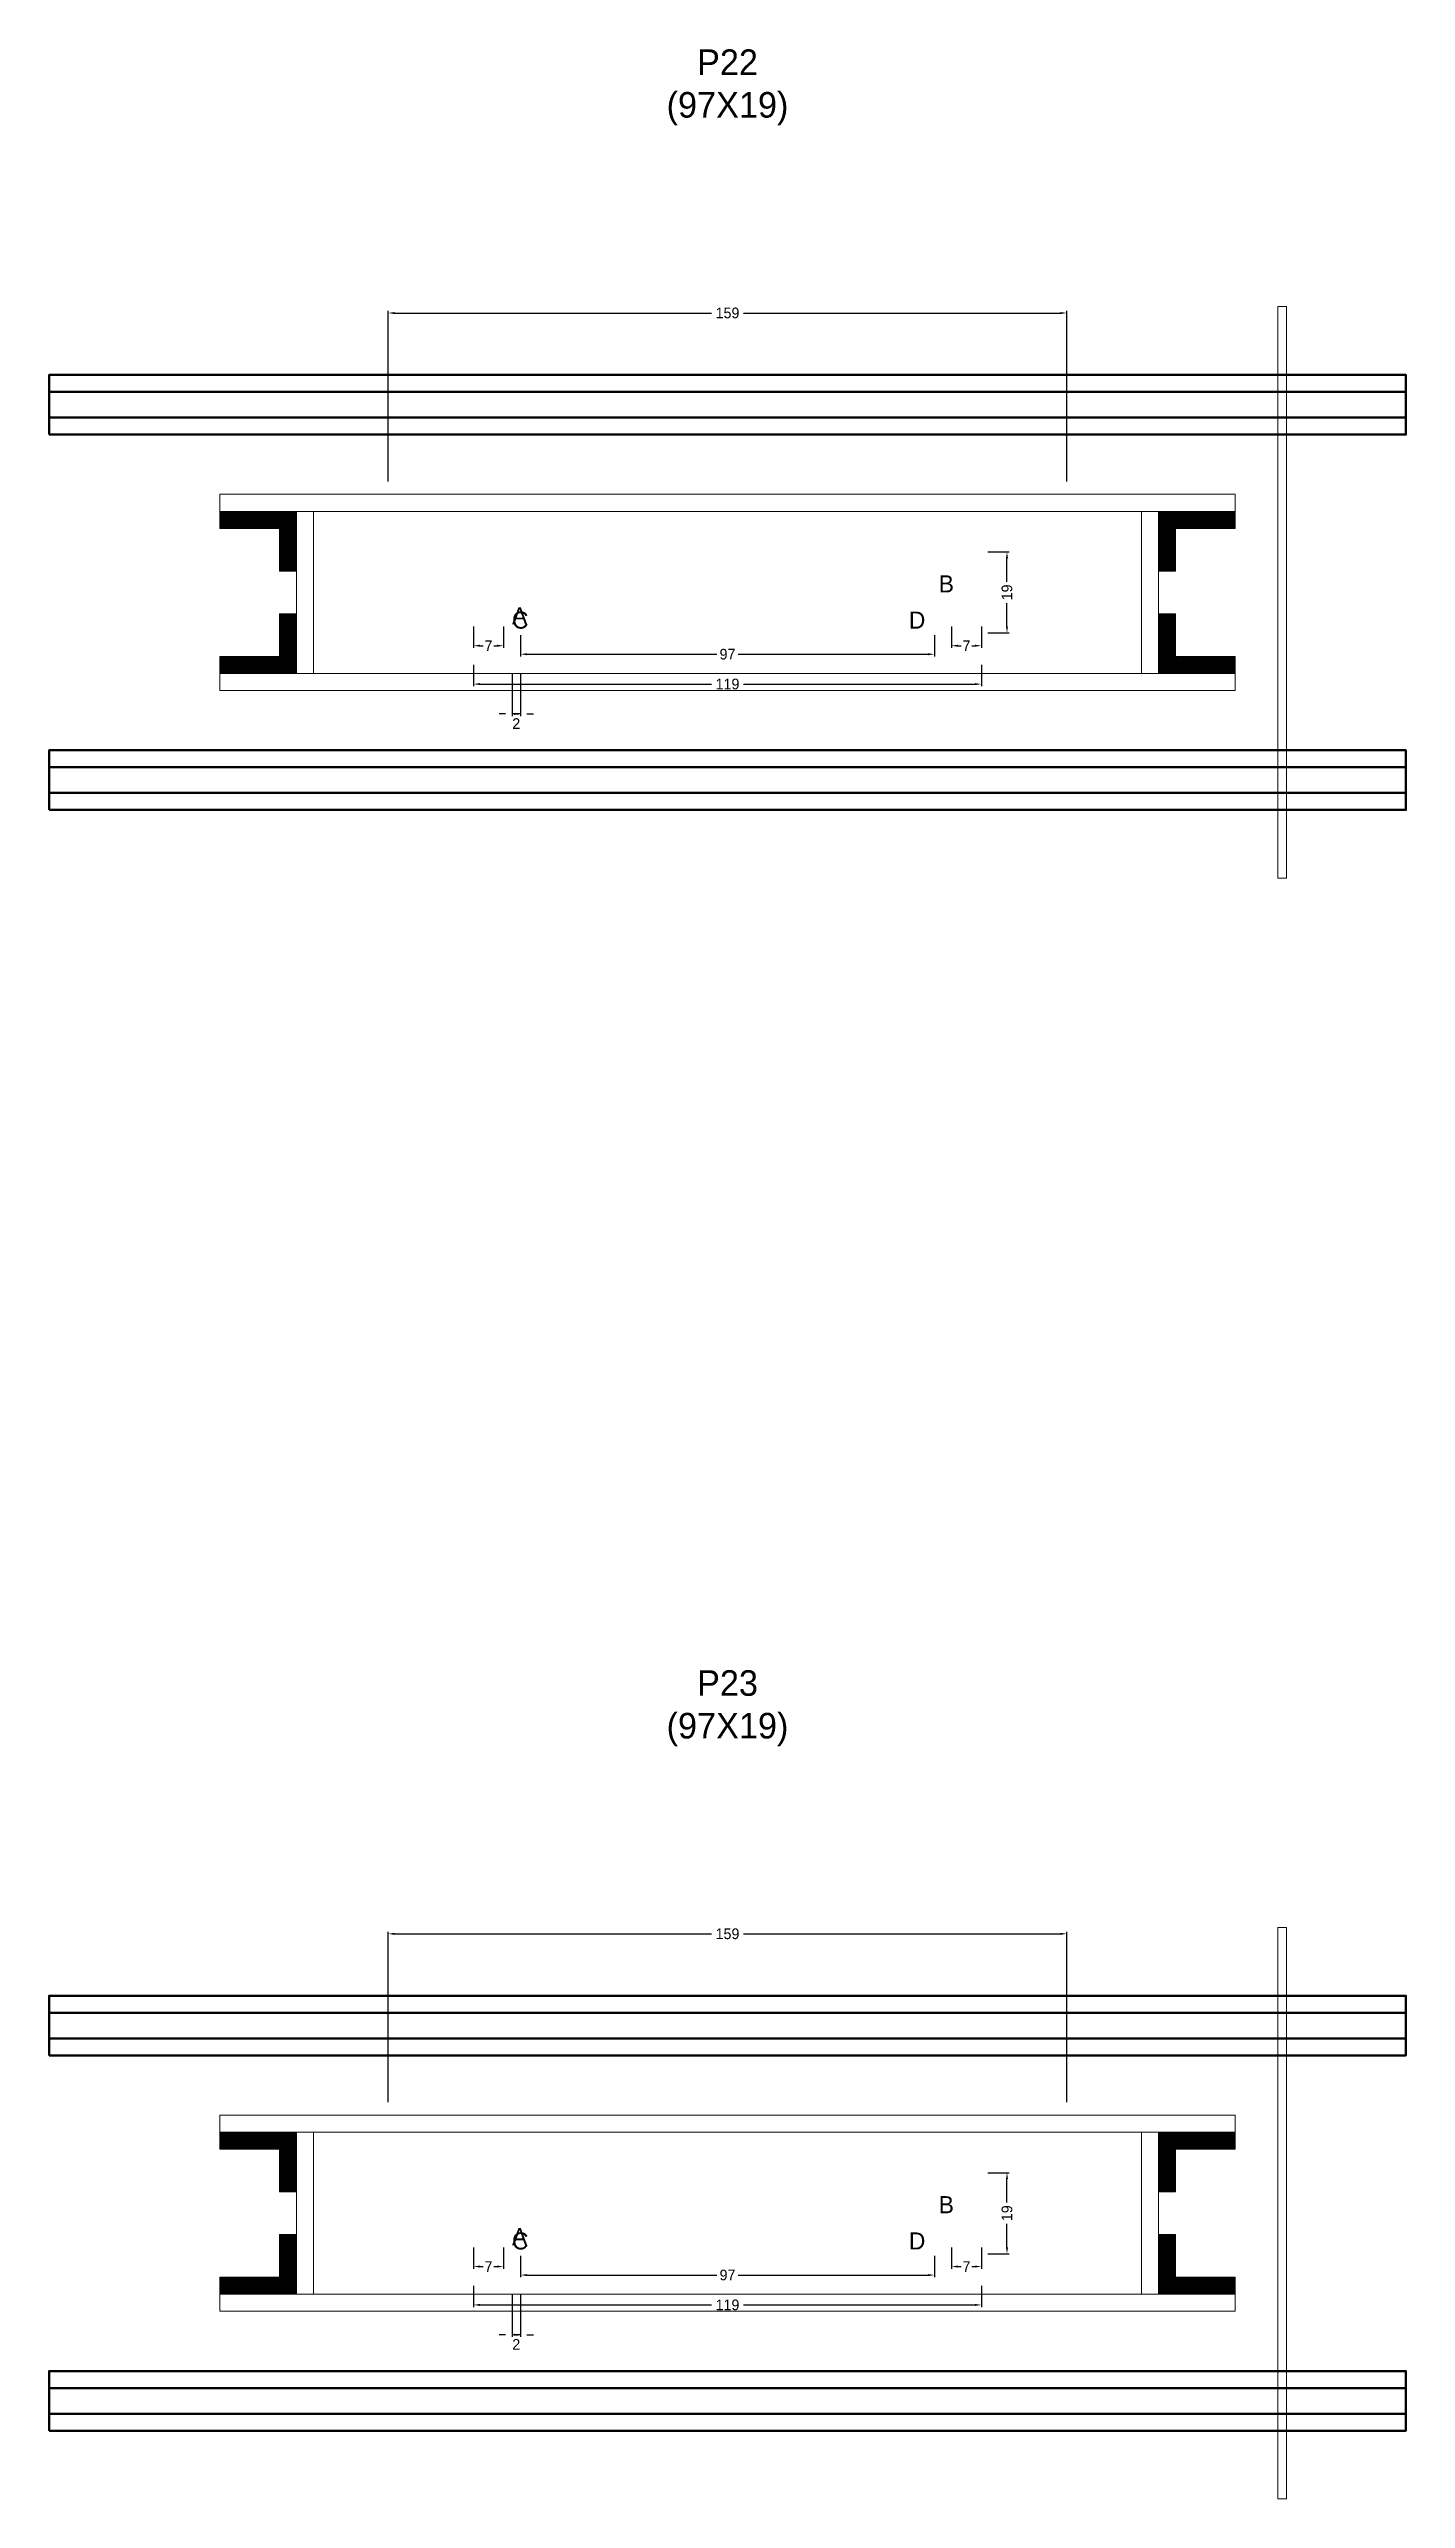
# Model space of a CAD drawing. Header units: centimetres. Extents: x -7000 to 4307, y -13306 to 295.
# Drawn here: x -159 to 159, y -8287 to -7713 of the extents above; entities that cross this region are included whole.
import ezdxf

# ---------------------------------------------------------------- set-up
doc = ezdxf.new("R2010")
doc.units = ezdxf.units.CM
for name, color, linetype in [('COTA', 241, 'Continuous'), ('GRAVATA', 224, 'Continuous'), ('Hachura', 251, 'Continuous'), ('NOMENCLATURA', 7, 'Continuous'), ('SARRAFO', 251, 'Continuous')]:
    doc.layers.add(name, color=color, linetype=linetype)
doc.dimstyles.new('cotax2', dxfattribs={"dimtxt": 2.5, "dimasz": 1.5, "dimexe": 0.5, "dimexo": 0.5, "dimgap": 0.5, "dimtad": 1, "dimcen": 2.5, "dimazin": 3, "dimtfac": 1, "dimtmove": 0, "dimatfit": 3})

msp = doc.modelspace()

# ---------------------------------------------------------------- texts
at = {"layer": 'NOMENCLATURA'}
for s, p in [('B', (49.5, -7840)), ('A', (-50.5, -7847.5)), ('C', (-50.5, -7848.5)), ('D', (42.5, -7848.5)), ('B', (49.5, -8220)), ('A', (-50.5, -8227.5)), ('C', (-50.5, -8228.5)), ('D', (42.5, -8228.5))]:
    msp.add_text(s, height=4, dxfattribs=at).set_placement(p)
at = {"layer": 'NOMENCLATURA', "char_height": 6, "attachment_point": 8}
for s, insert in [('P22\\P(97X19)', (0, -7730.5)), ('P23\\P(97X19)', (0, -8110.5))]:
    msp.add_mtext(s, dxfattribs=dict(at, insert=insert))

# ---------------------------------------------------------------- blocks, each defined once
blk = doc.blocks.new('_CLOSEDFILLED')
at = {"color": 0, "linetype": 'BYBLOCK'}
blk.add_solid([(-1, 0.16), (0, 0), (-1, -0.16)], dxfattribs=at)
blk = doc.blocks.new('*D762')
for p, q in [((-59.5, -8237), (-59.5, -8242)), ((-58, -8241.5), (-3.75, -8241.5)), ((3.75, -8241.5), (58, -8241.5)), ((59.5, -8237), (59.5, -8242))]:
    blk.add_line(p, q)
at = {"layer": 'Defpoints'}
for p in [(-59.5, -8236.5), (59.5, -8236.5), (-59.5, -8241.5)]:
    blk.add_point(p, dxfattribs=at)
at = {"layer": 'COTA', "xscale": 1.5, "yscale": 1.5, "rotation": 180}
blk.add_blockref('_CLOSEDFILLED', (-59.5, -8241.5), dxfattribs=at)
at = {"layer": 'COTA', "xscale": 1.5, "yscale": 1.5}
blk.add_blockref('_CLOSEDFILLED', (59.5, -8241.5), dxfattribs=at)
at = {"layer": 'COTA', "insert": (0, -8241.5), "char_height": 2.5, "attachment_point": 5}
blk.add_mtext('119', dxfattribs=at)
blk = doc.blocks.new('*D763')
for p, q in [((-48.5, -8230), (-48.5, -8235)), ((48.5, -8230), (48.5, -8235)), ((-47, -8234.5), (-2.5, -8234.5)), ((2.5, -8234.5), (47, -8234.5))]:
    blk.add_line(p, q)
at = {"layer": 'Defpoints'}
for p in [(-48.5, -8229.5), (48.5, -8229.5), (-48.5, -8234.5)]:
    blk.add_point(p, dxfattribs=at)
at = {"layer": 'COTA', "xscale": 1.5, "yscale": 1.5, "rotation": 180}
blk.add_blockref('_CLOSEDFILLED', (-48.5, -8234.5), dxfattribs=at)
at = {"layer": 'COTA', "xscale": 1.5, "yscale": 1.5}
blk.add_blockref('_CLOSEDFILLED', (48.5, -8234.5), dxfattribs=at)
at = {"layer": 'COTA', "insert": (0, -8234.5), "char_height": 2.5, "attachment_point": 5}
blk.add_mtext('97', dxfattribs=at)
blk = doc.blocks.new('*D764')
for p, q in [((61, -8210.5), (66, -8210.5)), ((65.5, -8217.5), (65.5, -8212)), ((65.5, -8228), (65.5, -8222.5)), ((61, -8229.5), (66, -8229.5))]:
    blk.add_line(p, q)
at = {"layer": 'Defpoints'}
for p in [(60.5, -8210.5), (60.5, -8229.5), (65.5, -8229.5)]:
    blk.add_point(p, dxfattribs=at)
at = {"layer": 'COTA', "xscale": 1.5, "yscale": 1.5}
for p, rotation in [((65.5, -8210.5), 90), ((65.5, -8229.5), 270)]:
    blk.add_blockref('_CLOSEDFILLED', p, dxfattribs=dict(at, rotation=rotation))
at = {"layer": 'COTA', "insert": (65.5, -8220), "char_height": 2.5, "attachment_point": 5, "rotation": 90}
blk.add_mtext('19', dxfattribs=at)
blk = doc.blocks.new('*D765')
for p, q in [((-59.5, -8228), (-59.5, -8233)), ((-52.5, -8228), (-52.5, -8233)), ((-58, -8232.5), (-57.25, -8232.5)), ((-54.75, -8232.5), (-54, -8232.5))]:
    blk.add_line(p, q)
at = {"layer": 'Defpoints'}
for p in [(-59.5, -8227.5), (-52.5, -8227.5), (-59.5, -8232.5)]:
    blk.add_point(p, dxfattribs=at)
at = {"layer": 'COTA', "xscale": 1.5, "yscale": 1.5, "rotation": 180}
blk.add_blockref('_CLOSEDFILLED', (-59.5, -8232.5), dxfattribs=at)
at = {"layer": 'COTA', "xscale": 1.5, "yscale": 1.5}
blk.add_blockref('_CLOSEDFILLED', (-52.5, -8232.5), dxfattribs=at)
at = {"layer": 'COTA', "insert": (-56, -8232.5), "char_height": 2.5, "attachment_point": 5}
blk.add_mtext('7', dxfattribs=at)
blk = doc.blocks.new('*D766')
for p, q in [((52.5, -8228), (52.5, -8233)), ((59.5, -8228), (59.5, -8233)), ((54, -8232.5), (54.75, -8232.5)), ((57.25, -8232.5), (58, -8232.5))]:
    blk.add_line(p, q)
at = {"layer": 'Defpoints'}
for p in [(52.5, -8227.5), (59.5, -8227.5), (52.5, -8232.5)]:
    blk.add_point(p, dxfattribs=at)
at = {"layer": 'COTA', "xscale": 1.5, "yscale": 1.5, "rotation": 180}
blk.add_blockref('_CLOSEDFILLED', (52.5, -8232.5), dxfattribs=at)
at = {"layer": 'COTA', "xscale": 1.5, "yscale": 1.5}
blk.add_blockref('_CLOSEDFILLED', (59.5, -8232.5), dxfattribs=at)
at = {"layer": 'COTA', "insert": (56, -8232.5), "char_height": 2.5, "attachment_point": 5}
blk.add_mtext('7', dxfattribs=at)
blk = doc.blocks.new('*D767')
for p, q in [((-79.5, -8194), (-79.5, -8154)), ((-78, -8154.5), (-3.75, -8154.5)), ((3.75, -8154.5), (78, -8154.5)), ((79.5, -8194), (79.5, -8154))]:
    blk.add_line(p, q)
at = {"layer": 'Defpoints'}
for p in [(-79.5, -8154.5), (-79.5, -8194.5), (79.5, -8194.5)]:
    blk.add_point(p, dxfattribs=at)
at = {"layer": 'COTA', "xscale": 1.5, "yscale": 1.5, "rotation": 180}
blk.add_blockref('_CLOSEDFILLED', (-79.5, -8154.5), dxfattribs=at)
at = {"layer": 'COTA', "xscale": 1.5, "yscale": 1.5}
blk.add_blockref('_CLOSEDFILLED', (79.5, -8154.5), dxfattribs=at)
at = {"layer": 'COTA', "insert": (0, -8154.5), "char_height": 2.5, "attachment_point": 5}
blk.add_mtext('159', dxfattribs=at)
blk = doc.blocks.new('*D728')
for p, q in [((-59.5, -7857), (-59.5, -7862)), ((59.5, -7857), (59.5, -7862)), ((-58, -7861.5), (-3.75, -7861.5)), ((3.75, -7861.5), (58, -7861.5))]:
    blk.add_line(p, q)
at = {"layer": 'Defpoints'}
for p in [(-59.5, -7856.5), (59.5, -7856.5), (-59.5, -7861.5)]:
    blk.add_point(p, dxfattribs=at)
at = {"layer": 'COTA', "xscale": 1.5, "yscale": 1.5, "rotation": 180}
blk.add_blockref('_CLOSEDFILLED', (-59.5, -7861.5), dxfattribs=at)
at = {"layer": 'COTA', "xscale": 1.5, "yscale": 1.5}
blk.add_blockref('_CLOSEDFILLED', (59.5, -7861.5), dxfattribs=at)
at = {"layer": 'COTA', "insert": (0, -7861.5), "char_height": 2.5, "attachment_point": 5}
blk.add_mtext('119', dxfattribs=at)
blk = doc.blocks.new('*D729')
for p, q in [((-48.5, -7850), (-48.5, -7855)), ((48.5, -7850), (48.5, -7855)), ((-47, -7854.5), (-2.5, -7854.5)), ((2.5, -7854.5), (47, -7854.5))]:
    blk.add_line(p, q)
at = {"layer": 'Defpoints'}
for p in [(-48.5, -7849.5), (48.5, -7849.5), (-48.5, -7854.5)]:
    blk.add_point(p, dxfattribs=at)
at = {"layer": 'COTA', "xscale": 1.5, "yscale": 1.5, "rotation": 180}
blk.add_blockref('_CLOSEDFILLED', (-48.5, -7854.5), dxfattribs=at)
at = {"layer": 'COTA', "xscale": 1.5, "yscale": 1.5}
blk.add_blockref('_CLOSEDFILLED', (48.5, -7854.5), dxfattribs=at)
at = {"layer": 'COTA', "insert": (0, -7854.5), "char_height": 2.5, "attachment_point": 5}
blk.add_mtext('97', dxfattribs=at)
blk = doc.blocks.new('*D730')
for p, q in [((61, -7830.5), (66, -7830.5)), ((65.5, -7837.5), (65.5, -7832)), ((65.5, -7848), (65.5, -7842.5)), ((61, -7849.5), (66, -7849.5))]:
    blk.add_line(p, q)
at = {"layer": 'Defpoints'}
for p in [(60.5, -7830.5), (60.5, -7849.5), (65.5, -7849.5)]:
    blk.add_point(p, dxfattribs=at)
at = {"layer": 'COTA', "xscale": 1.5, "yscale": 1.5}
for p, rotation in [((65.5, -7830.5), 90), ((65.5, -7849.5), 270)]:
    blk.add_blockref('_CLOSEDFILLED', p, dxfattribs=dict(at, rotation=rotation))
at = {"layer": 'COTA', "insert": (65.5, -7840), "char_height": 2.5, "attachment_point": 5, "rotation": 90}
blk.add_mtext('19', dxfattribs=at)
blk = doc.blocks.new('*D731')
for p, q in [((-59.5, -7848), (-59.5, -7853)), ((-52.5, -7848), (-52.5, -7853)), ((-58, -7852.5), (-57.25, -7852.5)), ((-54.75, -7852.5), (-54, -7852.5))]:
    blk.add_line(p, q)
at = {"layer": 'Defpoints'}
for p in [(-59.5, -7847.5), (-52.5, -7847.5), (-59.5, -7852.5)]:
    blk.add_point(p, dxfattribs=at)
at = {"layer": 'COTA', "xscale": 1.5, "yscale": 1.5, "rotation": 180}
blk.add_blockref('_CLOSEDFILLED', (-59.5, -7852.5), dxfattribs=at)
at = {"layer": 'COTA', "xscale": 1.5, "yscale": 1.5}
blk.add_blockref('_CLOSEDFILLED', (-52.5, -7852.5), dxfattribs=at)
at = {"layer": 'COTA', "insert": (-56, -7852.5), "char_height": 2.5, "attachment_point": 5}
blk.add_mtext('7', dxfattribs=at)
blk = doc.blocks.new('*D732')
for p, q in [((52.5, -7848), (52.5, -7853)), ((59.5, -7848), (59.5, -7853)), ((54, -7852.5), (54.75, -7852.5)), ((57.25, -7852.5), (58, -7852.5))]:
    blk.add_line(p, q)
at = {"layer": 'Defpoints'}
for p in [(52.5, -7847.5), (59.5, -7847.5), (52.5, -7852.5)]:
    blk.add_point(p, dxfattribs=at)
at = {"layer": 'COTA', "xscale": 1.5, "yscale": 1.5, "rotation": 180}
blk.add_blockref('_CLOSEDFILLED', (52.5, -7852.5), dxfattribs=at)
at = {"layer": 'COTA', "xscale": 1.5, "yscale": 1.5}
blk.add_blockref('_CLOSEDFILLED', (59.5, -7852.5), dxfattribs=at)
at = {"layer": 'COTA', "insert": (56, -7852.5), "char_height": 2.5, "attachment_point": 5}
blk.add_mtext('7', dxfattribs=at)
blk = doc.blocks.new('*D733')
for p, q in [((-79.5, -7814), (-79.5, -7774)), ((-78, -7774.5), (-3.75, -7774.5)), ((3.75, -7774.5), (78, -7774.5)), ((79.5, -7814), (79.5, -7774))]:
    blk.add_line(p, q)
at = {"layer": 'Defpoints'}
for p in [(-79.5, -7774.5), (-79.5, -7814.5), (79.5, -7814.5)]:
    blk.add_point(p, dxfattribs=at)
at = {"layer": 'COTA', "xscale": 1.5, "yscale": 1.5, "rotation": 180}
blk.add_blockref('_CLOSEDFILLED', (-79.5, -7774.5), dxfattribs=at)
at = {"layer": 'COTA', "xscale": 1.5, "yscale": 1.5}
blk.add_blockref('_CLOSEDFILLED', (79.5, -7774.5), dxfattribs=at)
at = {"layer": 'COTA', "insert": (0, -7774.5), "char_height": 2.5, "attachment_point": 5}
blk.add_mtext('159', dxfattribs=at)

# ---------------------------------------------------------------- dimensions: what is measured, and where the dimension line sits
at = {"layer": 'COTA'}
for base, p1, p2, picture, middle in [((-79.5, -7774.5), (-79.5, -7814.5), (79.5, -7814.5), '*D733', (0, -7774.5)), ((-59.5, -7852.5), (-59.5, -7847.5), (-52.5, -7847.5), '*D731', (-56, -7852.5)), ((-48.5, -7854.5), (-48.5, -7849.5), (48.5, -7849.5), '*D729', (0, -7854.5)), ((52.5, -7852.5), (52.5, -7847.5), (59.5, -7847.5), '*D732', (56, -7852.5)), ((-59.5, -7861.5), (-59.5, -7856.5), (59.5, -7856.5), '*D728', (0, -7861.5)), ((-79.5, -8154.5), (-79.5, -8194.5), (79.5, -8194.5), '*D767', (0, -8154.5)), ((-59.5, -8232.5), (-59.5, -8227.5), (-52.5, -8227.5), '*D765', (-56, -8232.5)), ((-48.5, -8234.5), (-48.5, -8229.5), (48.5, -8229.5), '*D763', (0, -8234.5)), ((52.5, -8232.5), (52.5, -8227.5), (59.5, -8227.5), '*D766', (56, -8232.5)), ((-59.5, -8241.5), (-59.5, -8236.5), (59.5, -8236.5), '*D762', (0, -8241.5))]:
    dim = msp.add_linear_dim(base=base, p1=p1, p2=p2, dimstyle='cotax2', dxfattribs=at)
    dim.commit()
    dim.dimension.update_dxf_attribs({"geometry": picture, "text_midpoint": middle})
for base, p1, p2, picture, middle in [((65.5, -7849.5), (60.5, -7849.5), (60.5, -7830.5), '*D730', (65.5, -7840)), ((65.5, -8229.5), (60.5, -8229.5), (60.5, -8210.5), '*D764', (65.5, -8220))]:
    dim = msp.add_linear_dim(base=base, p1=p1, p2=p2, angle=90, dimstyle='cotax2', dxfattribs=at)
    dim.commit()
    dim.dimension.update_dxf_attribs({"geometry": picture, "text_midpoint": middle})
for base, p1, p2 in [((-48.5, -7868.5), (-48.5, -7858.5), (-50.5, -7858.5)), ((-48.5, -8248.5), (-48.5, -8238.5), (-50.5, -8238.5))]:
    msp.add_linear_dim(base=base, p1=p1, p2=p2, dimstyle='cotax2', dxfattribs=at).render()

# ---------------------------------------------------------------- hatches: boundary and pattern name
at = {"layer": 'SARRAFO'}
h = msp.add_hatch(dxfattribs=at)
h.set_pattern_fill('SOLID', scale=2)
h.paths.add_polyline_path([(-119, -7825), (-105, -7825), (-105, -7821), (-119, -7821)])
h = msp.add_hatch(dxfattribs=at)
h.set_pattern_fill('SOLID', scale=2)
h.paths.add_polyline_path([(-105, -7835), (-101, -7835), (-101, -7821), (-105, -7821)])
h = msp.add_hatch(dxfattribs=at)
h.set_pattern_fill('SOLID', scale=2)
h.paths.add_polyline_path([(101, -7835), (105, -7835), (105, -7821), (101, -7821)])
h = msp.add_hatch(dxfattribs=at)
h.set_pattern_fill('SOLID', scale=2)
h.paths.add_polyline_path([(105, -7825), (119, -7825), (119, -7821), (105, -7821)])
h = msp.add_hatch(dxfattribs=at)
h.set_pattern_fill('SOLID', scale=2)
h.paths.add_polyline_path([(-105, -7859), (-101, -7859), (-101, -7845), (-105, -7845)])
h = msp.add_hatch(dxfattribs=at)
h.set_pattern_fill('SOLID', scale=2)
h.paths.add_polyline_path([(101, -7859), (105, -7859), (105, -7845), (101, -7845)])
h = msp.add_hatch(dxfattribs=at)
h.set_pattern_fill('SOLID', scale=2)
h.paths.add_polyline_path([(-119, -7859), (-105, -7859), (-105, -7855), (-119, -7855)])
h = msp.add_hatch(dxfattribs=at)
h.set_pattern_fill('SOLID', scale=2)
h.paths.add_polyline_path([(105, -7859), (119, -7859), (119, -7855), (105, -7855)])
h = msp.add_hatch(dxfattribs=at)
h.set_pattern_fill('SOLID', scale=2)
h.paths.add_polyline_path([(-119, -8205), (-105, -8205), (-105, -8201), (-119, -8201)])
h = msp.add_hatch(dxfattribs=at)
h.set_pattern_fill('SOLID', scale=2)
h.paths.add_polyline_path([(-105, -8215), (-101, -8215), (-101, -8201), (-105, -8201)])
h = msp.add_hatch(dxfattribs=at)
h.set_pattern_fill('SOLID', scale=2)
h.paths.add_polyline_path([(101, -8215), (105, -8215), (105, -8201), (101, -8201)])
h = msp.add_hatch(dxfattribs=at)
h.set_pattern_fill('SOLID', scale=2)
h.paths.add_polyline_path([(105, -8205), (119, -8205), (119, -8201), (105, -8201)])
h = msp.add_hatch(dxfattribs=at)
h.set_pattern_fill('SOLID', scale=2)
h.paths.add_polyline_path([(-105, -8239), (-101, -8239), (-101, -8225), (-105, -8225)])
h = msp.add_hatch(dxfattribs=at)
h.set_pattern_fill('SOLID', scale=2)
h.paths.add_polyline_path([(101, -8239), (105, -8239), (105, -8225), (101, -8225)])
h = msp.add_hatch(dxfattribs=at)
h.set_pattern_fill('SOLID', scale=2)
h.paths.add_polyline_path([(-119, -8239), (-105, -8239), (-105, -8235), (-119, -8235)])
h = msp.add_hatch(dxfattribs=at)
h.set_pattern_fill('SOLID', scale=2)
h.paths.add_polyline_path([(105, -8239), (119, -8239), (119, -8235), (105, -8235)])

# ---------------------------------------------------------------- linework, layer by layer
at = {"layer": 'GRAVATA', "lineweight": 50}
for points in [[(-159, -7803), (159, -7803), (159, -7789), (-159, -7789)], [(-159, -7799), (159, -7799), (159, -7793), (-159, -7793)], [(-159, -7891), (159, -7891), (159, -7877), (-159, -7877)], [(-159, -7887), (159, -7887), (159, -7881), (-159, -7881)], [(-159, -8183), (159, -8183), (159, -8169), (-159, -8169)], [(-159, -8179), (159, -8179), (159, -8173), (-159, -8173)], [(-159, -8271), (159, -8271), (159, -8257), (-159, -8257)], [(-159, -8267), (159, -8267), (159, -8261), (-159, -8261)]]:
    msp.add_lwpolyline(points, close=True, dxfattribs=at)
at = {"layer": 'Hachura', "lineweight": 13}
for points in [[(129, -7907), (131, -7907), (131, -7773), (129, -7773)], [(129, -8287), (131, -8287), (131, -8153), (129, -8153)]]:
    msp.add_lwpolyline(points, close=True, dxfattribs=at)
at = {"layer": 'Hachura', "lineweight": 18}
for points in [[(-119, -7821), (119, -7821), (119, -7817), (-119, -7817)], [(-101, -7859), (-97, -7859), (-97, -7821), (-101, -7821)], [(97, -7859), (101, -7859), (101, -7821), (97, -7821)], [(-119, -7863), (119, -7863), (119, -7859), (-119, -7859)], [(-119, -8201), (119, -8201), (119, -8197), (-119, -8197)], [(-101, -8239), (-97, -8239), (-97, -8201), (-101, -8201)], [(97, -8239), (101, -8239), (101, -8201), (97, -8201)], [(-119, -8243), (119, -8243), (119, -8239), (-119, -8239)]]:
    msp.add_lwpolyline(points, close=True, dxfattribs=at)
at = {"layer": 'SARRAFO', "lineweight": 13}
for points in [[(-119, -7825), (-105, -7825), (-105, -7821), (-119, -7821)], [(-105, -7835), (-101, -7835), (-101, -7821), (-105, -7821)], [(101, -7835), (105, -7835), (105, -7821), (101, -7821)], [(105, -7825), (119, -7825), (119, -7821), (105, -7821)], [(-105, -7859), (-101, -7859), (-101, -7845), (-105, -7845)], [(101, -7859), (105, -7859), (105, -7845), (101, -7845)], [(-119, -7859), (-105, -7859), (-105, -7855), (-119, -7855)], [(105, -7859), (119, -7859), (119, -7855), (105, -7855)], [(-119, -8205), (-105, -8205), (-105, -8201), (-119, -8201)], [(-105, -8215), (-101, -8215), (-101, -8201), (-105, -8201)], [(101, -8215), (105, -8215), (105, -8201), (101, -8201)], [(105, -8205), (119, -8205), (119, -8201), (105, -8201)], [(-105, -8239), (-101, -8239), (-101, -8225), (-105, -8225)], [(101, -8239), (105, -8239), (105, -8225), (101, -8225)], [(-119, -8239), (-105, -8239), (-105, -8235), (-119, -8235)], [(105, -8239), (119, -8239), (119, -8235), (105, -8235)]]:
    msp.add_lwpolyline(points, close=True, dxfattribs=at)

msp.set_redraw_order([(e.dxf.handle, doc.entitydb.next_handle()) for e in msp.query("TEXT MTEXT ATTDEF DIMENSION ARC_DIMENSION")])  # texts and dimensions are drawn at this point

doc.saveas('drawing.dxf')
